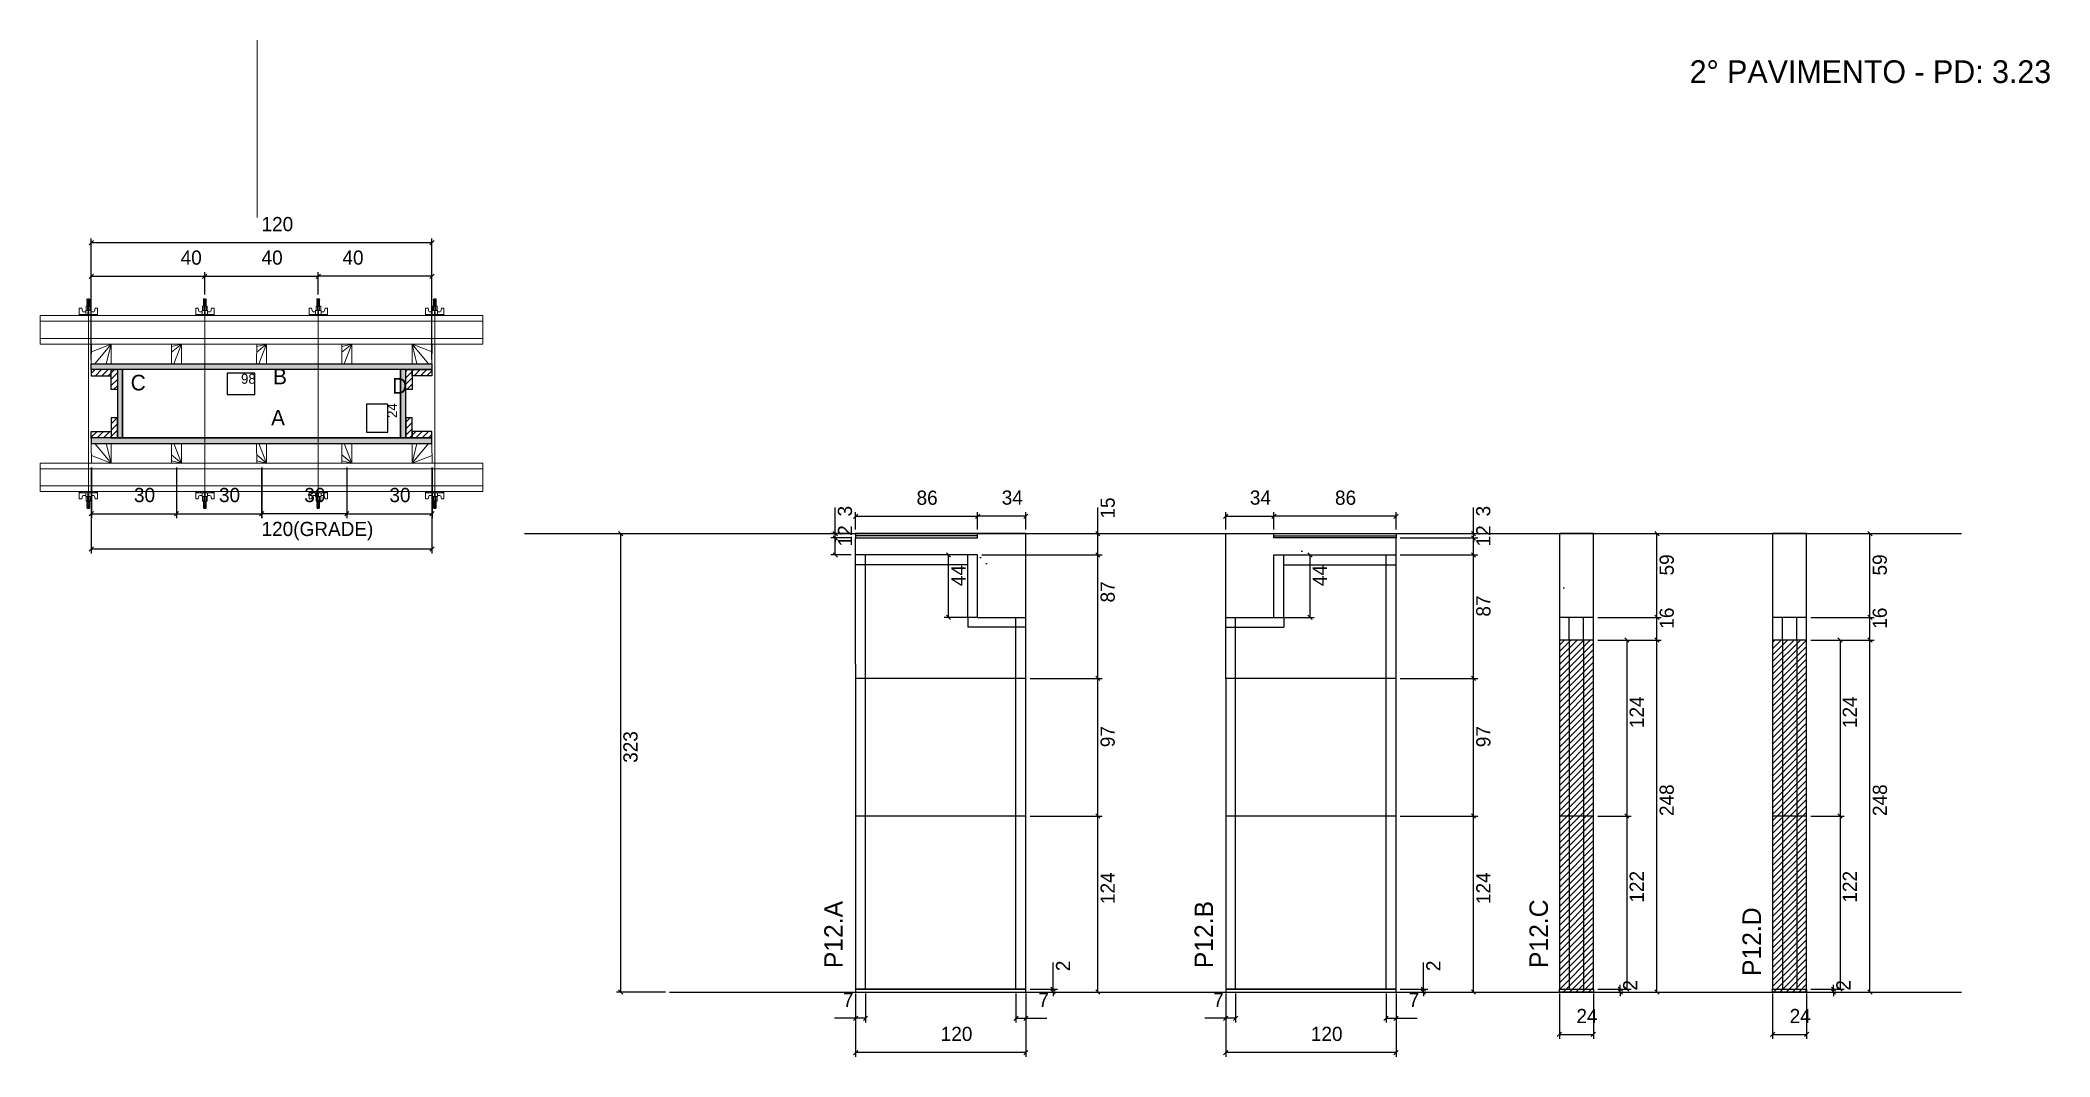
# Model space of a CAD drawing. Header units: metres. Extents: x 1863 to 3279, y 8490 to 9206.
import ezdxf

# ---------------------------------------------------------------- set-up
doc = ezdxf.new("R2010")
doc.units = ezdxf.units.M
for name, color, linetype in [('CHAPA', 7, 'Continuous'), ('COTA', 7, 'Continuous'), ('Hachura', 7, 'Continuous'), ('Madeira', 7, 'Continuous'), ('NIVEL 2° PAV.', 7, 'Continuous'), ('NOMENCLATURA', 7, 'Continuous'), ('Nível', 7, 'Continuous'), ('Painéis', 7, 'Continuous'), ('Perfil Metálico', 7, 'Continuous'), ('SARR_2.2x7', 7, 'Continuous'), ('SARR_EDITAR', 7, 'Continuous'), ('SARRAFO', 7, 'Continuous'), ('Texto Seção', 7, 'Continuous'), ('TEXTO_GERAL', 7, 'Continuous')]:
    doc.layers.add(name, color=color, linetype=linetype)

msp = doc.modelspace()

# ---------------------------------------------------------------- texts
at = {"layer": 'COTA', "color": 241, "lineweight": 25}
for s, p in [('120', (2019, 9071.3)), ('40', (1962, 9047.7)), ('40', (2019, 9047.7)), ('40', (2076, 9047.7)), ('30', (1929.1, 8880.4)), ('30', (1989, 8880.4)), ('30', (2049.1, 8880.4)), ('30', (2109.1, 8880.4)), ('120(GRADE)', (2019, 8856.5))]:
    msp.add_text(s, height=10, dxfattribs=at).set_placement(p)
at = {"layer": 'COTA', "color": 1, "lineweight": 25}
msp.add_text('98', height=7, dxfattribs=at).set_placement((2004.5, 8963.8))
msp.add_text('24', height=7, rotation=90, dxfattribs=at).set_placement((2114.5, 8939.7))
at = {"layer": 'COTA', "color": 240, "lineweight": 25}
for s, p in [('86', (2480.5, 8878.5)), ('34', (2540.5, 8878.6)), ('34', (2715.3, 8878.6)), ('86', (2775.3, 8878.5)), ('7', (2428.6, 8524.7)), ('7', (2566.3, 8524.7)), ('7', (2689.5, 8524.7)), ('7', (2827.2, 8524.7)), ('120', (2497.5, 8500.7)), ('120', (2758.3, 8500.7)), ('24', (2945.4, 8513.3)), ('24', (3095.6, 8513.3))]:
    msp.add_text(s, height=10, dxfattribs=at).set_placement(p)
for s, p in [('15', (2620.1, 8868.8)), ('3', (2435, 8870.3)), ('3', (2884.7, 8870.3)), ('12', (2435.1, 8849.2)), ('12', (2884.8, 8849.2)), ('44', (2515, 8821.2)), ('44', (2769.6, 8821.2)), ('59', (3014, 8828.7)), ('59', (3164.1, 8828.7)), ('87', (2620.1, 8809.7)), ('87', (2884.8, 8799.7)), ('16', (3014, 8791.2)), ('16', (3164.1, 8791.2)), ('124', (2992.9, 8721.2)), ('124', (3143, 8721.2)), ('97', (2620.1, 8707.7)), ('97', (2884.8, 8707.7)), ('248', (3014, 8659.2)), ('248', (3164.2, 8659.2)), ('124', (2620.1, 8597.2)), ('124', (2884.8, 8597.2)), ('122', (2992.9, 8598.2)), ('122', (3143, 8598.2)), ('2', (2588.7, 8549.9)), ('2', (2849.6, 8549.9)), ('2', (2988.3, 8536.2)), ('2', (3138.5, 8536.2))]:
    msp.add_text(s, height=10, rotation=90, dxfattribs=at).set_placement(p)
at = {"layer": 'NIVEL 2° PAV.', "color": 240, "lineweight": 25}
msp.add_text('323', height=10, rotation=90, dxfattribs=at).set_placement((2283.9, 8696.7))
at = {"layer": 'NOMENCLATURA', "color": 2, "lineweight": 25}
msp.add_text('2° PAVIMENTO - PD: 3.23', height=16, dxfattribs=at).set_placement((3025.2, 9175.7))
at = {"layer": 'Texto Seção', "color": 7, "lineweight": 15}
for s, p in [('P12.A', (2428.5, 8552)), ('P12.B', (2689.4, 8552)), ('P12.C', (2925.3, 8552.1)), ('P12.D', (3075.4, 8546.5))]:
    msp.add_text(s, height=13, rotation=90, dxfattribs=at).set_placement(p)
at = {"layer": 'TEXTO_GERAL', "color": 7, "lineweight": 25}
for s, p in [('C', (1926.8, 8959.1)), ('B', (2027.1, 8963.4)), ('D', (2111, 8956.8)), ('A', (2025.7, 8934.4))]:
    msp.add_text(s, height=11, dxfattribs=at).set_placement(p)

# ---------------------------------------------------------------- hatches: boundary and pattern name
at = {"layer": 'COTA'}
h = msp.add_hatch(dxfattribs=at)
h.set_pattern_fill('AR-CONC')
h.paths.add_polyline_path([(2523.5, 8855.2), (2437.5, 8855.2), (2437.5, 8843.2), (2523.5, 8843.2), (2523.5, 8799.2), (2557.5, 8799.2), (2557.5, 8858.2), (2523.5, 8858.2), (2523.5, 8855.2)])
h = msp.add_hatch(dxfattribs=at)
h.set_pattern_fill('AR-CONC')
h.paths.add_polyline_path([(2732.3, 8855.2), (2818.3, 8855.2), (2818.3, 8843.2), (2732.3, 8843.2), (2732.3, 8799.2), (2698.3, 8799.2), (2698.3, 8858.2), (2732.3, 8858.2), (2732.3, 8855.2)])
h = msp.add_hatch(dxfattribs=at)
h.set_pattern_fill('AR-CONC')
h.paths.add_polyline_path([(2957.4, 8858.2), (2933.4, 8858.2), (2933.4, 8799.2), (2957.4, 8799.2), (2957.4, 8858.2)])
h = msp.add_hatch(dxfattribs=at)
h.set_pattern_fill('AR-CONC')
h.paths.add_polyline_path([(3107.6, 8858.2), (3083.6, 8858.2), (3083.6, 8799.2), (3107.6, 8799.2), (3107.6, 8858.2)])
at = {"layer": 'Hachura'}
h = msp.add_hatch(color=7, dxfattribs=at)
h.dxf.hatch_style = 1
h.paths.add_polyline_path([(1899, 8973.8), (1899, 8977.8), (2139, 8977.8), (2139, 8973.8), (1899, 8973.8)])
h = msp.add_hatch(color=7, dxfattribs=at)
h.dxf.hatch_style = 1
h.paths.add_polyline_path([(1899, 8973.8), (1899, 8977.8), (2139, 8977.8), (2139, 8973.8), (1899, 8973.8)])
h = msp.add_hatch(dxfattribs=at)
h.set_pattern_fill('ANSI31')
h.paths.add_polyline_path([(1913, 8973.8), (1913, 8969.4), (1899, 8969.4), (1899, 8973.8), (1913, 8973.8)])
h = msp.add_hatch(dxfattribs=at)
h.set_pattern_fill('ANSI31')
h.paths.add_polyline_path([(1917.4, 8973.8), (1913, 8973.8), (1913, 8959.8), (1917.4, 8959.8), (1917.4, 8973.8)])
h = msp.add_hatch(color=7, dxfattribs=at)
h.dxf.hatch_style = 1
h.paths.add_polyline_path([(1921, 8973.8), (1917.4, 8973.8), (1917.4, 8925.8), (1921, 8925.8), (1921, 8973.8)])
h = msp.add_hatch(color=7, dxfattribs=at)
h.dxf.hatch_style = 1
h.paths.add_polyline_path([(1921, 8973.8), (1917.4, 8973.8), (1917.4, 8925.8), (1921, 8925.8), (1921, 8973.8)])
h = msp.add_hatch(color=7, dxfattribs=at)
h.dxf.hatch_style = 1
h.paths.add_polyline_path([(2120.6, 8973.8), (2117, 8973.8), (2117, 8925.8), (2120.6, 8925.8), (2120.6, 8973.8)])
h = msp.add_hatch(color=7, dxfattribs=at)
h.dxf.hatch_style = 1
h.paths.add_polyline_path([(2120.6, 8973.8), (2117, 8973.8), (2117, 8925.8), (2120.6, 8925.8), (2120.6, 8973.8)])
h = msp.add_hatch(dxfattribs=at)
h.set_pattern_fill('ANSI31')
h.paths.add_polyline_path([(2125, 8973.8), (2120.6, 8973.8), (2120.6, 8959.8), (2125, 8959.8), (2125, 8973.8)])
h = msp.add_hatch(dxfattribs=at)
h.set_pattern_fill('ANSI31')
h.paths.add_polyline_path([(2125, 8973.8), (2125, 8969.4), (2139, 8969.4), (2139, 8973.8), (2125, 8973.8)])
h = msp.add_hatch(dxfattribs=at)
h.set_pattern_fill('ANSI31')
h.paths.add_polyline_path([(1917.4, 8925.8), (1913, 8925.8), (1913, 8939.8), (1917.4, 8939.8), (1917.4, 8925.8)])
h = msp.add_hatch(dxfattribs=at)
h.set_pattern_fill('ANSI31')
h.paths.add_polyline_path([(2125, 8925.8), (2120.6, 8925.8), (2120.6, 8939.8), (2125, 8939.8), (2125, 8925.8)])
h = msp.add_hatch(dxfattribs=at)
h.set_pattern_fill('ANSI31')
h.paths.add_polyline_path([(1913, 8925.8), (1913, 8930.2), (1899, 8930.2), (1899, 8925.8), (1913, 8925.8)])
h = msp.add_hatch(color=7, dxfattribs=at)
h.dxf.hatch_style = 1
h.paths.add_polyline_path([(1899, 8925.8), (1899, 8921.8), (2139, 8921.8), (2139, 8925.8), (1899, 8925.8)])
h = msp.add_hatch(color=7, dxfattribs=at)
h.dxf.hatch_style = 1
h.paths.add_polyline_path([(1899, 8925.8), (1899, 8921.8), (2139, 8921.8), (2139, 8925.8), (1899, 8925.8)])
h = msp.add_hatch(dxfattribs=at)
h.set_pattern_fill('ANSI31')
h.paths.add_polyline_path([(2125, 8925.8), (2125, 8930.2), (2139, 8930.2), (2139, 8925.8), (2125, 8925.8)])
h = msp.add_hatch(dxfattribs=at)
h.set_pattern_fill('ANSI31')
h.paths.add_polyline_path([(2957.4, 8535.2), (2957.4, 8783.2), (2933.4, 8783.2), (2933.4, 8535.2), (2957.4, 8535.2)])
h = msp.add_hatch(dxfattribs=at)
h.set_pattern_fill('ANSI31')
h.paths.add_polyline_path([(3107.6, 8535.2), (3107.6, 8783.2), (3083.6, 8783.2), (3083.6, 8535.2), (3107.6, 8535.2)])

# ---------------------------------------------------------------- linework, layer by layer
at = {"layer": 'CHAPA', "color": 1, "lineweight": 25}
for points in [[(1899, 8973.8), (1899, 8977.8), (2139, 8977.8), (2139, 8973.8)], [(1899, 8973.8), (1899, 8977.8), (2139, 8977.8), (2139, 8973.8)], [(1921, 8973.8), (1917.4, 8973.8), (1917.4, 8925.8), (1921, 8925.8)], [(1921, 8973.8), (1917.4, 8973.8), (1917.4, 8925.8), (1921, 8925.8)], [(2120.6, 8973.8), (2117, 8973.8), (2117, 8925.8), (2120.6, 8925.8)], [(2120.6, 8973.8), (2117, 8973.8), (2117, 8925.8), (2120.6, 8925.8)], [(1899, 8925.8), (1899, 8921.8), (2139, 8921.8), (2139, 8925.8)], [(1899, 8925.8), (1899, 8921.8), (2139, 8921.8), (2139, 8925.8)]]:
    msp.add_lwpolyline(points, close=True, dxfattribs=at)
at = {"layer": 'COTA', "color": 0, "lineweight": 25}
for p, q in [((1900.5, 9064.7), (1897.5, 9061.7)), ((2137.5, 9061.7), (2140.5, 9064.7)), ((1900.5, 9041), (1897.5, 9038)), ((1977.5, 9038), (1980.5, 9041)), ((1980.5, 9041), (1977.5, 9038)), ((2060.5, 9041), (2057.5, 9038)), ((2057.5, 9038), (2060.5, 9041)), ((2137.5, 9038), (2140.5, 9041)), ((1900.6, 8873.7), (1897.6, 8870.7)), ((1957.6, 8870.7), (1960.6, 8873.7)), ((1960.6, 8873.7), (1957.6, 8870.7)), ((2017.5, 8870.7), (2020.5, 8873.7)), ((2020.6, 8873.7), (2017.6, 8870.7)), ((2080.6, 8873.7), (2077.6, 8870.7)), ((2077.6, 8870.7), (2080.6, 8873.7)), ((2137.6, 8870.7), (2140.6, 8873.7)), ((2439, 8871.9), (2436, 8868.9)), ((2525, 8871.9), (2522, 8868.9)), ((2522, 8868.9), (2525, 8871.9)), ((2556, 8868.9), (2559, 8871.9)), ((2699.8, 8871.9), (2696.8, 8868.9)), ((2730.8, 8868.9), (2733.8, 8871.9)), ((2733.8, 8871.9), (2730.8, 8868.9)), ((2816.8, 8868.9), (2819.8, 8871.9)), ((2421.7, 8859.7), (2424.7, 8856.7)), ((2424.7, 8853.7), (2421.7, 8856.7)), ((2424.7, 8853.7), (2421.7, 8856.7)), ((2609.7, 8856.7), (2606.7, 8859.7)), ((2871.4, 8859.7), (2874.4, 8856.7)), ((2874.4, 8853.7), (2871.4, 8856.7)), ((2874.4, 8853.7), (2871.4, 8856.7)), ((3003.6, 8856.7), (3000.6, 8859.7)), ((3153.7, 8856.7), (3150.7, 8859.7)), ((1900.5, 8848.8), (1897.5, 8845.8)), ((2137.5, 8845.8), (2140.5, 8848.8)), ((2421.7, 8844.7), (2424.7, 8841.7)), ((2504.5, 8841.7), (2501.5, 8844.7)), ((2609.7, 8841.7), (2606.7, 8844.7)), ((2606.7, 8844.7), (2609.7, 8841.7)), ((2759.2, 8841.7), (2756.2, 8844.7)), ((2871.4, 8844.7), (2874.4, 8841.7)), ((2874.4, 8841.7), (2871.4, 8844.7)), ((2501.5, 8800.7), (2504.5, 8797.7)), ((2756.2, 8800.7), (2759.2, 8797.7)), ((3000.6, 8800.7), (3003.6, 8797.7)), ((3003.6, 8797.7), (3000.6, 8800.7)), ((3150.7, 8800.7), (3153.7, 8797.7)), ((3153.7, 8797.7), (3150.7, 8800.7)), ((2982.4, 8781.7), (2979.4, 8784.7)), ((3003.6, 8781.7), (3000.6, 8784.7)), ((3000.6, 8784.7), (3003.6, 8781.7)), ((3132.6, 8781.7), (3129.6, 8784.7)), ((3153.7, 8781.7), (3150.7, 8784.7)), ((3150.7, 8784.7), (3153.7, 8781.7)), ((2609.7, 8754.7), (2606.7, 8757.7)), ((2606.7, 8757.7), (2609.7, 8754.7)), ((2874.4, 8754.7), (2871.4, 8757.7)), ((2871.4, 8757.7), (2874.4, 8754.7)), ((2609.7, 8657.7), (2606.7, 8660.7)), ((2606.7, 8660.7), (2609.7, 8657.7)), ((2874.4, 8657.7), (2871.4, 8660.7)), ((2871.4, 8660.7), (2874.4, 8657.7)), ((2979.4, 8660.7), (2982.4, 8657.7)), ((2982.4, 8657.7), (2979.4, 8660.7)), ((3129.6, 8660.7), (3132.6, 8657.7)), ((3132.6, 8657.7), (3129.6, 8660.7)), ((2575.2, 8538.7), (2578.2, 8535.7)), ((2836.1, 8538.7), (2839.1, 8535.7)), ((2974.8, 8538.7), (2977.8, 8535.7)), ((2979.4, 8538.7), (2982.4, 8535.7)), ((3125, 8538.7), (3128, 8535.7)), ((3129.6, 8538.7), (3132.6, 8535.7)), ((2578.2, 8533.7), (2575.2, 8536.7)), ((2606.7, 8536.7), (2609.7, 8533.7)), ((2839.1, 8533.7), (2836.1, 8536.7)), ((2871.4, 8536.7), (2874.4, 8533.7)), ((2977.8, 8533.7), (2974.8, 8536.7)), ((3000.6, 8536.7), (3003.6, 8533.7)), ((3128, 8533.7), (3125, 8536.7)), ((3150.7, 8536.7), (3153.7, 8533.7)), ((2439, 8518.2), (2436, 8515.2)), ((2443, 8515.2), (2446, 8518.2)), ((2552, 8518.2), (2549, 8515.2)), ((2556, 8515.2), (2559, 8518.2)), ((2699.8, 8518.2), (2696.8, 8515.2)), ((2703.8, 8515.2), (2706.8, 8518.2)), ((2812.8, 8518.2), (2809.8, 8515.2)), ((2816.8, 8515.2), (2819.8, 8518.2)), ((2934.9, 8506.8), (2931.9, 8503.8)), ((2955.9, 8503.8), (2958.9, 8506.8)), ((3085.1, 8506.8), (3082.1, 8503.8)), ((3106.1, 8503.8), (3109.1, 8506.8)), ((2439, 8494), (2436, 8491)), ((2556, 8491), (2559, 8494)), ((2699.8, 8494), (2696.8, 8491)), ((2816.8, 8491), (2819.8, 8494))]:
    msp.add_line(p, q, dxfattribs=at)
at = {"layer": 'COTA', "color": 241, "lineweight": 25}
for p, q in [((1899, 8980.8), (1899, 9066.2)), ((2139, 9063.2), (1899, 9063.2)), ((2139, 8980.8), (2139, 9066.2)), ((1899, 9014.8), (1899, 9042.5)), ((1899, 9039.5), (1979, 9039.5)), ((1979, 9026.6), (1979, 9042.5)), ((1979, 9026.6), (1979, 9042.5)), ((1979, 9039.5), (2059, 9039.5)), ((2059, 9026.6), (2059, 9042.5)), ((2059, 9026.6), (2059, 9042.5)), ((2139, 9039.5), (2059, 9039.5)), ((2139, 9014.8), (2139, 9042.5)), ((1899, 8904.8), (1899, 8844.3)), ((1899.1, 8904.8), (1899.1, 8869.2)), ((1959.1, 8904.8), (1959.1, 8869.2)), ((1959.1, 8904.8), (1959.1, 8869.2)), ((2019, 8904.8), (2019, 8869.2)), ((2019.1, 8904.8), (2019.1, 8869.2)), ((2079.1, 8904.8), (2079.1, 8869.2)), ((2079.1, 8904.8), (2079.1, 8869.2)), ((2139, 8904.8), (2139, 8844.3)), ((2139.1, 8904.8), (2139.1, 8869.2)), ((1899.1, 8872.2), (1959.1, 8872.2)), ((1959.1, 8872.2), (2019, 8872.2)), ((2079.1, 8872.2), (2019.1, 8872.2)), ((2079.1, 8872.2), (2139.1, 8872.2)), ((2437.5, 8843.2), (2437.5, 8855.2)), ((2557.5, 8858.2), (2523.5, 8858.2)), ((2557.5, 8799.2), (2557.5, 8858.2)), ((2698.3, 8799.2), (2698.3, 8858.2)), ((2698.3, 8858.2), (2732.3, 8858.2)), ((2818.3, 8843.2), (2818.3, 8855.2)), ((2139, 8847.3), (1899, 8847.3))]:
    msp.add_line(p, q, dxfattribs=at)
at = {"layer": 'COTA', "color": 180, "lineweight": 25}
for p, q in [((2014.2, 8971.3), (1994.8, 8971.3)), ((1994.8, 8971.3), (1994.8, 8956.3)), ((2014.2, 8956.3), (2014.2, 8971.3)), ((1994.8, 8956.3), (2014.2, 8956.3)), ((2108, 8949.5), (2093, 8949.5)), ((2093, 8949.5), (2093, 8929.8)), ((2108, 8929.8), (2108, 8949.5)), ((2093, 8929.8), (2108, 8929.8))]:
    msp.add_line(p, q, dxfattribs=at)
at = {"layer": 'COTA', "color": 4, "lineweight": 25}
for p, q in [((2423.2, 8858.2), (2423.2, 8876.5)), ((2437.5, 8861.2), (2437.5, 8873.4)), ((2437.5, 8870.4), (2523.5, 8870.4)), ((2523.5, 8861.2), (2523.5, 8873.4)), ((2523.5, 8861.2), (2523.5, 8873.4)), ((2557.5, 8870.4), (2523.5, 8870.4)), ((2557.5, 8861.2), (2557.5, 8873.4)), ((2608.2, 8858.2), (2608.2, 8876.5)), ((2698.3, 8861.2), (2698.3, 8873.4)), ((2698.3, 8870.4), (2732.3, 8870.4)), ((2732.3, 8861.2), (2732.3, 8873.4)), ((2732.3, 8861.2), (2732.3, 8873.4)), ((2818.3, 8870.4), (2732.3, 8870.4)), ((2818.3, 8861.2), (2818.3, 8873.4)), ((2872.9, 8858.2), (2872.9, 8876.5)), ((2434.5, 8858.2), (2420.2, 8858.2)), ((2434.5, 8855.2), (2420.2, 8855.2)), ((2434.5, 8855.2), (2420.2, 8855.2)), ((2423.2, 8855.2), (2423.2, 8858.2)), ((2423.2, 8843.2), (2423.2, 8855.2)), ((2423.2, 8855.2), (2423.2, 8852.2)), ((2560.5, 8858.2), (2611.2, 8858.2)), ((2608.2, 8843.2), (2608.2, 8858.2)), ((2821.3, 8858.2), (2875.9, 8858.2)), ((2821.3, 8855.2), (2875.9, 8855.2)), ((2821.3, 8855.2), (2875.9, 8855.2)), ((2872.9, 8855.2), (2872.9, 8858.2)), ((2872.9, 8843.2), (2872.9, 8855.2)), ((2872.9, 8855.2), (2872.9, 8852.2)), ((2960.4, 8858.2), (3005.1, 8858.2)), ((3002.1, 8799.2), (3002.1, 8858.2)), ((3110.6, 8858.2), (3155.2, 8858.2)), ((3152.2, 8799.2), (3152.2, 8858.2)), ((2434.5, 8843.2), (2420.2, 8843.2)), ((2520.5, 8843.2), (2500, 8843.2)), ((2503, 8799.2), (2503, 8843.2)), ((2526.5, 8843.2), (2611.2, 8843.2)), ((2526.5, 8843.2), (2611.2, 8843.2)), ((2608.2, 8756.2), (2608.2, 8843.2)), ((2735.3, 8843.2), (2760.7, 8843.2)), ((2757.7, 8799.2), (2757.7, 8843.2)), ((2821.3, 8843.2), (2875.9, 8843.2)), ((2821.3, 8843.2), (2875.9, 8843.2)), ((2872.9, 8756.2), (2872.9, 8843.2)), ((2520.5, 8799.2), (2500, 8799.2)), ((2735.3, 8799.2), (2760.7, 8799.2)), ((2960.4, 8799.2), (3005.1, 8799.2)), ((2960.4, 8799.2), (3005.1, 8799.2)), ((3002.1, 8783.2), (3002.1, 8799.2)), ((3110.6, 8799.2), (3155.2, 8799.2)), ((3110.6, 8799.2), (3155.2, 8799.2)), ((3152.2, 8783.2), (3152.2, 8799.2)), ((2960.4, 8783.2), (3005.1, 8783.2)), ((2960.4, 8783.2), (2983.9, 8783.2)), ((2960.4, 8783.2), (3005.1, 8783.2)), ((2980.9, 8783.2), (2980.9, 8659.2)), ((3002.1, 8535.2), (3002.1, 8783.2)), ((3110.6, 8783.2), (3155.2, 8783.2)), ((3110.6, 8783.2), (3134.1, 8783.2)), ((3110.6, 8783.2), (3155.2, 8783.2)), ((3131.1, 8783.2), (3131.1, 8659.2)), ((3152.2, 8535.2), (3152.2, 8783.2)), ((2560.5, 8756.2), (2611.2, 8756.2)), ((2560.5, 8756.2), (2611.2, 8756.2)), ((2608.2, 8659.2), (2608.2, 8756.2)), ((2821.3, 8756.2), (2875.9, 8756.2)), ((2821.3, 8756.2), (2875.9, 8756.2)), ((2872.9, 8659.2), (2872.9, 8756.2)), ((2560.5, 8659.2), (2611.2, 8659.2)), ((2560.5, 8659.2), (2611.2, 8659.2)), ((2608.2, 8535.2), (2608.2, 8659.2)), ((2821.3, 8659.2), (2875.9, 8659.2)), ((2821.3, 8659.2), (2875.9, 8659.2)), ((2872.9, 8535.2), (2872.9, 8659.2)), ((2960.4, 8659.2), (2983.9, 8659.2)), ((2960.4, 8659.2), (2983.9, 8659.2)), ((2980.9, 8659.2), (2980.9, 8537.2)), ((3110.6, 8659.2), (3134.1, 8659.2)), ((3110.6, 8659.2), (3134.1, 8659.2)), ((3131.1, 8659.2), (3131.1, 8537.2)), ((2576.7, 8537.2), (2576.7, 8556)), ((2837.6, 8537.2), (2837.6, 8556)), ((2976.3, 8537.2), (2976.3, 8540.2)), ((3126.5, 8537.2), (3126.5, 8540.2)), ((2437.5, 8534.2), (2437.5, 8489.5)), ((2437.5, 8532.2), (2437.5, 8513.7)), ((2444.5, 8534.2), (2444.5, 8513.7)), ((2550.5, 8534.2), (2550.5, 8513.7)), ((2557.5, 8534.2), (2557.5, 8489.5)), ((2557.5, 8532.2), (2557.5, 8513.7)), ((2560.5, 8537.2), (2579.7, 8537.2)), ((2560.5, 8535.2), (2579.7, 8535.2)), ((2560.5, 8535.2), (2611.2, 8535.2)), ((2576.7, 8535.2), (2576.7, 8537.2)), ((2576.7, 8535.2), (2576.7, 8532.2)), ((2698.3, 8534.2), (2698.3, 8489.5)), ((2698.3, 8532.2), (2698.3, 8513.7)), ((2705.3, 8534.2), (2705.3, 8513.7)), ((2811.3, 8534.2), (2811.3, 8513.7)), ((2818.3, 8534.2), (2818.3, 8489.5)), ((2818.3, 8532.2), (2818.3, 8513.7)), ((2821.3, 8537.2), (2840.6, 8537.2)), ((2821.3, 8535.2), (2840.6, 8535.2)), ((2821.3, 8535.2), (2875.9, 8535.2)), ((2837.6, 8535.2), (2837.6, 8537.2)), ((2837.6, 8535.2), (2837.6, 8532.2)), ((2933.4, 8534.2), (2933.4, 8502.3)), ((2957.4, 8534.2), (2957.4, 8502.3)), ((2960.4, 8537.2), (2979.3, 8537.2)), ((2960.4, 8537.2), (2983.9, 8537.2)), ((2960.4, 8535.2), (2979.3, 8535.2)), ((2960.4, 8535.2), (3005.1, 8535.2)), ((2976.3, 8535.2), (2976.3, 8537.2)), ((2976.3, 8535.2), (2976.3, 8532.2)), ((3083.6, 8534.2), (3083.6, 8502.3)), ((3107.6, 8534.2), (3107.6, 8502.3)), ((3110.6, 8537.2), (3129.5, 8537.2)), ((3110.6, 8537.2), (3134.1, 8537.2)), ((3110.6, 8535.2), (3129.5, 8535.2)), ((3110.6, 8535.2), (3155.2, 8535.2)), ((3126.5, 8535.2), (3126.5, 8537.2)), ((3126.5, 8535.2), (3126.5, 8532.2)), ((2437.5, 8516.7), (2422.7, 8516.7)), ((2444.5, 8516.7), (2437.5, 8516.7)), ((2550.5, 8516.7), (2557.5, 8516.7)), ((2557.5, 8516.7), (2572.2, 8516.7)), ((2698.3, 8516.7), (2683.6, 8516.7)), ((2705.3, 8516.7), (2698.3, 8516.7)), ((2811.3, 8516.7), (2818.3, 8516.7)), ((2818.3, 8516.7), (2833.1, 8516.7)), ((2933.4, 8505.3), (2957.4, 8505.3)), ((3083.6, 8505.3), (3107.6, 8505.3)), ((2557.5, 8492.5), (2437.5, 8492.5)), ((2818.3, 8492.5), (2698.3, 8492.5))]:
    msp.add_line(p, q, dxfattribs=at)
at = {"layer": 'COTA', "color": 241, "lineweight": 25}
for points in [[(2957.4, 8799.2), (2957.4, 8858.2), (2933.4, 8858.2), (2933.4, 8799.2)], [(3107.6, 8799.2), (3107.6, 8858.2), (3083.6, 8858.2), (3083.6, 8799.2)]]:
    msp.add_lwpolyline(points, dxfattribs=at)
at = {"layer": 'Hachura', "color": 0, "lineweight": 9}
for p, q in [((1895.9, 9022.9), (1898.1, 9021.8)), ((1898, 9021.6), (1895.9, 9022.6)), ((1895.9, 9021.7), (1898.1, 9020.6)), ((1898, 9020.4), (1895.9, 9021.5)), ((1895.9, 9020.6), (1898.1, 9019.5)), ((1898, 9019.3), (1895.9, 9020.3)), ((1897.2, 9018.5), (1895.9, 9019.2)), ((1896, 9023.3), (1896.3, 9023.6)), ((1896, 9023), (1896, 9023.3)), ((1897.9, 9023.3), (1896, 9023.3)), ((1896, 9023), (1897.9, 9022)), ((1896, 9023), (1897.9, 9022)), ((1896, 9021.8), (1896, 9022.5)), ((1897.9, 9021.5), (1896, 9022.5)), ((1896, 9021.8), (1897.9, 9020.9)), ((1896, 9020.7), (1896, 9021.3)), ((1897.9, 9020.3), (1896, 9021.3)), ((1896, 9021.1), (1896, 9021.3)), ((1896, 9020.7), (1897.9, 9019.7)), ((1896, 9019.5), (1896, 9020.1)), ((1897.9, 9019.2), (1896, 9020.1)), ((1896, 9019.5), (1897.9, 9018.5)), ((1896.3, 9023.6), (1897.6, 9023.6)), ((1897.9, 9022.7), (1896.7, 9023.3)), ((1898, 9022.7), (1896.9, 9023.3)), ((1897.4, 9023.3), (1898.1, 9023)), ((1897.9, 9023.3), (1897.6, 9023.6)), ((1897.7, 9023.3), (1897.9, 9023.2)), ((1897.9, 9022.7), (1897.9, 9022)), ((1897.9, 9020.9), (1897.9, 9021.5)), ((1897.9, 9020.1), (1897.9, 9020.3)), ((1897.9, 9020.1), (1897.9, 9019.7)), ((1897.9, 9019.2), (1897.9, 9018.5)), ((1977.9, 9022.9), (1980.1, 9021.8)), ((1980, 9021.6), (1977.9, 9022.6)), ((1977.9, 9021.7), (1980.1, 9020.6)), ((1980, 9020.4), (1977.9, 9021.5)), ((1977.9, 9020.6), (1980.1, 9019.5)), ((1980, 9019.3), (1977.9, 9020.3)), ((1979.2, 9018.5), (1977.9, 9019.2)), ((1978, 9023.3), (1978.3, 9023.6)), ((1978, 9023), (1978, 9023.3)), ((1979.9, 9023.3), (1978, 9023.3)), ((1978, 9023), (1979.9, 9022)), ((1978, 9023), (1979.9, 9022)), ((1978, 9021.8), (1978, 9022.5)), ((1979.9, 9021.5), (1978, 9022.5)), ((1978, 9021.8), (1979.9, 9020.9)), ((1978, 9020.7), (1978, 9021.3)), ((1979.9, 9020.3), (1978, 9021.3)), ((1978, 9021.1), (1978, 9021.3)), ((1978, 9020.7), (1979.9, 9019.7)), ((1978, 9019.5), (1978, 9020.1)), ((1979.9, 9019.2), (1978, 9020.1)), ((1978, 9019.5), (1979.9, 9018.5)), ((1978.3, 9023.6), (1979.6, 9023.6)), ((1979.9, 9022.7), (1978.7, 9023.3)), ((1980, 9022.7), (1978.9, 9023.3)), ((1979.4, 9023.3), (1980.1, 9023)), ((1979.9, 9023.3), (1979.6, 9023.6)), ((1979.7, 9023.3), (1979.9, 9023.2)), ((1979.9, 9022.7), (1979.9, 9022)), ((1979.9, 9020.9), (1979.9, 9021.5)), ((1979.9, 9020.1), (1979.9, 9020.3)), ((1979.9, 9020.1), (1979.9, 9019.7)), ((1979.9, 9019.2), (1979.9, 9018.5)), ((2057.9, 9022.9), (2060.1, 9021.8)), ((2060, 9021.6), (2057.9, 9022.6)), ((2057.9, 9021.7), (2060.1, 9020.6)), ((2060, 9020.4), (2057.9, 9021.5)), ((2057.9, 9020.6), (2060.1, 9019.5)), ((2060, 9019.3), (2057.9, 9020.3)), ((2059.2, 9018.5), (2057.9, 9019.2)), ((2058, 9023.3), (2058.3, 9023.6)), ((2058, 9023), (2058, 9023.3)), ((2059.9, 9023.3), (2058, 9023.3)), ((2058, 9023), (2059.9, 9022)), ((2058, 9023), (2059.9, 9022)), ((2058, 9021.8), (2058, 9022.5)), ((2059.9, 9021.5), (2058, 9022.5)), ((2058, 9021.8), (2059.9, 9020.9)), ((2058, 9020.7), (2058, 9021.3)), ((2059.9, 9020.3), (2058, 9021.3)), ((2058, 9021.1), (2058, 9021.3)), ((2058, 9020.7), (2059.9, 9019.7)), ((2058, 9019.5), (2058, 9020.1)), ((2059.9, 9019.2), (2058, 9020.1)), ((2058, 9019.5), (2059.9, 9018.5)), ((2058.3, 9023.6), (2059.6, 9023.6)), ((2059.9, 9022.7), (2058.7, 9023.3)), ((2060, 9022.7), (2058.9, 9023.3)), ((2059.4, 9023.3), (2060.1, 9023)), ((2059.9, 9023.3), (2059.6, 9023.6)), ((2059.7, 9023.3), (2059.9, 9023.2)), ((2059.9, 9022.7), (2059.9, 9022)), ((2059.9, 9020.9), (2059.9, 9021.5)), ((2059.9, 9020.1), (2059.9, 9020.3)), ((2059.9, 9020.1), (2059.9, 9019.7)), ((2059.9, 9019.2), (2059.9, 9018.5)), ((2140.7, 9023.3), (2140, 9023)), ((2140, 9022.7), (2141.2, 9023.3)), ((2142.1, 9022.9), (2140, 9021.8)), ((2140, 9021.6), (2142.2, 9022.6)), ((2142.1, 9021.7), (2140, 9020.6)), ((2140, 9020.4), (2142.2, 9021.5)), ((2142.1, 9020.6), (2140, 9019.5)), ((2140, 9019.3), (2142.2, 9020.3)), ((2140.1, 9023.3), (2140.5, 9023.6)), ((2140.4, 9023.3), (2140.1, 9023.2)), ((2140.1, 9022.7), (2141.4, 9023.3)), ((2140.1, 9023.3), (2142.1, 9023.3)), ((2142.1, 9023), (2140.1, 9022)), ((2142.1, 9023), (2140.1, 9022)), ((2140.1, 9022.7), (2140.1, 9022)), ((2140.1, 9021.5), (2142.1, 9022.5)), ((2142.1, 9021.8), (2140.1, 9020.9)), ((2140.1, 9020.9), (2140.1, 9021.5)), ((2140.1, 9020.3), (2142.1, 9021.3)), ((2142.1, 9020.7), (2140.1, 9019.7)), ((2140.1, 9020.1), (2140.1, 9020.3)), ((2140.1, 9020.1), (2140.1, 9019.7)), ((2140.1, 9019.2), (2142.1, 9020.1)), ((2142.1, 9019.5), (2140.1, 9018.5)), ((2140.1, 9019.2), (2140.1, 9018.5)), ((2141.8, 9023.6), (2140.5, 9023.6)), ((2140.9, 9018.5), (2142.2, 9019.2)), ((2142.1, 9023.3), (2141.8, 9023.6)), ((2142.1, 9023), (2142.1, 9023.3)), ((2142.1, 9021.8), (2142.1, 9022.5)), ((2142.1, 9020.7), (2142.1, 9021.3)), ((2142.1, 9021.1), (2142.1, 9021.3)), ((2142.1, 9019.5), (2142.1, 9020.1)), ((1890.6, 9011.8), (1890.6, 9017)), ((1890.6, 9017), (1892.3, 9017)), ((1890.6, 9012.7), (1903.5, 9012.7)), ((1890.6, 9012.7), (1895.8, 9012.7)), ((1903.5, 9011.8), (1890.6, 9011.8)), ((1890.7, 9012.7), (1890.7, 9011.8)), ((1890.9, 9012.7), (1890.9, 9011.8)), ((1891.3, 9012.7), (1891.3, 9011.8)), ((1891.7, 9012.7), (1891.7, 9011.8)), ((1892.3, 9017), (1892.8, 9014.8)), ((1892.6, 9012.7), (1892.6, 9011.8)), ((1893.2, 9014.5), (1895.1, 9014.5)), ((1894, 9012.7), (1894, 9011.8)), ((1902.5, 9011.8), (1894.7, 9011.8)), ((1895.1, 9015.3), (1899, 9015.3)), ((1895.1, 9012.7), (1895.1, 9015.3)), ((1897, 9012.7), (1895.1, 9012.7)), ((1898.7, 9018.5), (1895.4, 9018.5)), ((1898.7, 9018.5), (1895.4, 9018.5)), ((1895.4, 9018.5), (1895.4, 9015.3)), ((1895.8, 9012.7), (1896.4, 9012.7)), ((1896.9, 9018.5), (1896, 9019)), ((1896, 9018.5), (1896, 9019)), ((1896.1, 9012.4), (1896.1, 9012.6)), ((1896.1, 9012), (1896.1, 9012.4)), ((1896.4, 9018.5), (1896.4, 9015.3)), ((1896.7, 9012.7), (1896.7, 9014.7)), ((1897, 9012.7), (1897, 9011.8)), ((1897.2, 9014.7), (1897.2, 9012.7)), ((1897.9, 9018.5), (1897.9, 9015.3)), ((1898, 9012.6), (1898, 9012.2)), ((1898.7, 9015.3), (1898.7, 9018.5)), ((1899, 9015.3), (1898.7, 9015.3)), ((1899, 9015.3), (1898.7, 9015.3)), ((1899, 9015.3), (1899, 9012.7)), ((1900.9, 9014.5), (1899, 9014.5)), ((1900.1, 9012.7), (1900.1, 9011.8)), ((1901.8, 9017), (1901.2, 9014.8)), ((1901.5, 9012.7), (1901.5, 9011.8)), ((1903.5, 9017), (1901.8, 9017)), ((1902.3, 9012.7), (1902.3, 9011.8)), ((1902.8, 9012.7), (1902.8, 9011.8)), ((1903.1, 9012.7), (1903.1, 9011.8)), ((1903.4, 9012.7), (1903.4, 9011.8)), ((1903.5, 9012.7), (1903.5, 9017)), ((1903.5, 9012.7), (1903.5, 9011.8)), ((1972.6, 9011.8), (1972.6, 9017)), ((1972.6, 9017), (1974.3, 9017)), ((1972.6, 9012.7), (1985.5, 9012.7)), ((1972.6, 9012.7), (1977.8, 9012.7)), ((1985.5, 9011.8), (1972.6, 9011.8)), ((1972.7, 9012.7), (1972.7, 9011.8)), ((1972.9, 9012.7), (1972.9, 9011.8)), ((1973.3, 9012.7), (1973.3, 9011.8)), ((1973.7, 9012.7), (1973.7, 9011.8)), ((1974.3, 9017), (1974.8, 9014.8)), ((1974.6, 9012.7), (1974.6, 9011.8)), ((1975.2, 9014.5), (1977.1, 9014.5)), ((1976, 9012.7), (1976, 9011.8)), ((1984.5, 9011.8), (1976.7, 9011.8)), ((1977.1, 9015.3), (1981, 9015.3)), ((1977.1, 9012.7), (1977.1, 9015.3)), ((1979, 9012.7), (1977.1, 9012.7)), ((1980.7, 9018.5), (1977.4, 9018.5)), ((1980.7, 9018.5), (1977.4, 9018.5)), ((1977.4, 9018.5), (1977.4, 9015.3)), ((1977.8, 9012.7), (1978.4, 9012.7)), ((1978.9, 9018.5), (1978, 9019)), ((1978, 9018.5), (1978, 9019)), ((1978.1, 9012.4), (1978.1, 9012.6)), ((1978.1, 9012), (1978.1, 9012.4)), ((1978.4, 9018.5), (1978.4, 9015.3)), ((1978.7, 9012.7), (1978.7, 9014.7)), ((1979, 9012.7), (1979, 9011.8)), ((1979.2, 9014.7), (1979.2, 9012.7)), ((1979.9, 9018.5), (1979.9, 9015.3)), ((1980, 9012.6), (1980, 9012.2)), ((1980.7, 9015.3), (1980.7, 9018.5)), ((1981, 9015.3), (1980.7, 9015.3)), ((1981, 9015.3), (1980.7, 9015.3)), ((1981, 9015.3), (1981, 9012.7)), ((1982.9, 9014.5), (1981, 9014.5)), ((1982.1, 9012.7), (1982.1, 9011.8)), ((1983.8, 9017), (1983.2, 9014.8)), ((1983.5, 9012.7), (1983.5, 9011.8)), ((1985.5, 9017), (1983.8, 9017)), ((1984.3, 9012.7), (1984.3, 9011.8)), ((1984.8, 9012.7), (1984.8, 9011.8)), ((1985.1, 9012.7), (1985.1, 9011.8)), ((1985.4, 9012.7), (1985.4, 9011.8)), ((1985.5, 9012.7), (1985.5, 9017)), ((1985.5, 9012.7), (1985.5, 9011.8)), ((2052.6, 9011.8), (2052.6, 9017)), ((2052.6, 9017), (2054.3, 9017)), ((2052.6, 9012.7), (2065.5, 9012.7)), ((2052.6, 9012.7), (2057.8, 9012.7)), ((2065.5, 9011.8), (2052.6, 9011.8)), ((2052.7, 9012.7), (2052.7, 9011.8)), ((2052.9, 9012.7), (2052.9, 9011.8)), ((2053.3, 9012.7), (2053.3, 9011.8)), ((2053.7, 9012.7), (2053.7, 9011.8)), ((2054.3, 9017), (2054.8, 9014.8)), ((2054.6, 9012.7), (2054.6, 9011.8)), ((2055.2, 9014.5), (2057.1, 9014.5)), ((2056, 9012.7), (2056, 9011.8)), ((2064.5, 9011.8), (2056.7, 9011.8)), ((2057.1, 9015.3), (2061, 9015.3)), ((2057.1, 9012.7), (2057.1, 9015.3)), ((2059, 9012.7), (2057.1, 9012.7)), ((2060.7, 9018.5), (2057.4, 9018.5)), ((2060.7, 9018.5), (2057.4, 9018.5)), ((2057.4, 9018.5), (2057.4, 9015.3)), ((2057.8, 9012.7), (2058.4, 9012.7)), ((2058.9, 9018.5), (2058, 9019)), ((2058, 9018.5), (2058, 9019)), ((2058.1, 9012.4), (2058.1, 9012.6)), ((2058.1, 9012), (2058.1, 9012.4)), ((2058.4, 9018.5), (2058.4, 9015.3)), ((2058.7, 9012.7), (2058.7, 9014.7)), ((2059, 9012.7), (2059, 9011.8)), ((2059.2, 9014.7), (2059.2, 9012.7)), ((2059.9, 9018.5), (2059.9, 9015.3)), ((2060, 9012.6), (2060, 9012.2)), ((2060.7, 9015.3), (2060.7, 9018.5)), ((2061, 9015.3), (2060.7, 9015.3)), ((2061, 9015.3), (2060.7, 9015.3)), ((2061, 9015.3), (2061, 9012.7)), ((2062.9, 9014.5), (2061, 9014.5)), ((2062.1, 9012.7), (2062.1, 9011.8)), ((2063.8, 9017), (2063.2, 9014.8)), ((2063.5, 9012.7), (2063.5, 9011.8)), ((2065.5, 9017), (2063.8, 9017)), ((2064.3, 9012.7), (2064.3, 9011.8)), ((2064.8, 9012.7), (2064.8, 9011.8)), ((2065.1, 9012.7), (2065.1, 9011.8)), ((2065.4, 9012.7), (2065.4, 9011.8)), ((2065.5, 9012.7), (2065.5, 9017)), ((2065.5, 9012.7), (2065.5, 9011.8)), ((2134.6, 9012.7), (2134.6, 9017)), ((2134.6, 9017), (2136.3, 9017)), ((2147.5, 9012.7), (2134.6, 9012.7)), ((2134.6, 9012.7), (2134.6, 9011.8)), ((2134.6, 9011.8), (2147.5, 9011.8)), ((2134.7, 9012.7), (2134.7, 9011.8)), ((2134.9, 9012.7), (2134.9, 9011.8)), ((2135.3, 9012.7), (2135.3, 9011.8)), ((2135.5, 9011.8), (2143.4, 9011.8)), ((2135.7, 9012.7), (2135.7, 9011.8)), ((2136.3, 9017), (2136.9, 9014.8)), ((2136.6, 9012.7), (2136.6, 9011.8)), ((2137.2, 9014.5), (2139.1, 9014.5)), ((2138, 9012.7), (2138, 9011.8)), ((2143, 9015.3), (2139.1, 9015.3)), ((2139.1, 9015.3), (2139.1, 9012.7)), ((2139.1, 9015.3), (2139.4, 9015.3)), ((2139.1, 9015.3), (2139.4, 9015.3)), ((2139.4, 9018.5), (2142.7, 9018.5)), ((2139.4, 9018.5), (2142.7, 9018.5)), ((2139.4, 9015.3), (2139.4, 9018.5)), ((2140.1, 9018.5), (2140.1, 9015.3)), ((2140.1, 9012.6), (2140.1, 9012.2)), ((2140.8, 9014.7), (2140.8, 9012.7)), ((2141, 9012.7), (2143, 9012.7)), ((2141, 9012.7), (2141, 9011.8)), ((2141.2, 9018.5), (2142.1, 9019)), ((2141.4, 9012.7), (2141.4, 9014.7)), ((2141.7, 9018.5), (2141.7, 9015.3)), ((2142.3, 9012.7), (2141.7, 9012.7)), ((2142, 9012.4), (2142, 9012.6)), ((2142, 9012), (2142, 9012.4)), ((2142.1, 9018.5), (2142.1, 9019)), ((2147.5, 9012.7), (2142.3, 9012.7)), ((2142.7, 9018.5), (2142.7, 9015.3)), ((2143, 9012.7), (2143, 9015.3)), ((2144.9, 9014.5), (2143, 9014.5)), ((2144.1, 9012.7), (2144.1, 9011.8)), ((2145.8, 9017), (2145.2, 9014.8)), ((2145.5, 9012.7), (2145.5, 9011.8)), ((2147.5, 9017), (2145.8, 9017)), ((2146.3, 9012.7), (2146.3, 9011.8)), ((2146.8, 9012.7), (2146.8, 9011.8)), ((2147.1, 9012.7), (2147.1, 9011.8)), ((2147.4, 9012.7), (2147.4, 9011.8)), ((2147.5, 9011.8), (2147.5, 9017)), ((1903.5, 8887.8), (1890.6, 8887.8)), ((1890.6, 8887.8), (1890.6, 8882.7)), ((1890.6, 8886.9), (1903.5, 8886.9)), ((1890.6, 8886.9), (1895.8, 8886.9)), ((1890.6, 8882.7), (1892.3, 8882.7)), ((1890.7, 8886.9), (1890.7, 8887.8)), ((1890.9, 8886.9), (1890.9, 8887.8)), ((1891.3, 8886.9), (1891.3, 8887.8)), ((1891.7, 8886.9), (1891.7, 8887.8)), ((1892.3, 8882.7), (1892.8, 8884.9)), ((1892.6, 8886.9), (1892.6, 8887.8)), ((1893.2, 8885.1), (1895.1, 8885.1)), ((1894, 8886.9), (1894, 8887.8)), ((1902.5, 8887.8), (1894.7, 8887.8)), ((1897, 8886.9), (1895.1, 8886.9)), ((1895.1, 8886.9), (1895.1, 8884.3)), ((1895.1, 8884.3), (1899, 8884.3)), ((1895.4, 8881.1), (1895.4, 8884.3)), ((1898.7, 8881.2), (1895.4, 8881.2)), ((1898.7, 8881.1), (1895.4, 8881.1)), ((1895.8, 8886.9), (1896.4, 8886.9)), ((1897.2, 8881.1), (1895.9, 8880.5)), ((1898, 8880.4), (1895.9, 8879.3)), ((1895.9, 8879.1), (1898.1, 8880.2)), ((1898, 8879.2), (1895.9, 8878.2)), ((1895.9, 8877.9), (1898.1, 8879)), ((1898, 8878.1), (1895.9, 8877)), ((1895.9, 8876.8), (1898.1, 8877.8)), ((1896, 8880.2), (1897.9, 8881.1)), ((1896.9, 8881.1), (1896, 8880.7)), ((1896, 8881.1), (1896, 8880.7)), ((1897.9, 8880.5), (1896, 8879.5)), ((1896, 8880.2), (1896, 8879.5)), ((1896, 8879), (1897.9, 8880)), ((1897.9, 8879.3), (1896, 8878.3)), ((1896, 8879), (1896, 8878.3)), ((1896, 8877.8), (1897.9, 8878.8)), ((1896, 8878.6), (1896, 8878.3)), ((1897.9, 8878.2), (1896, 8877.2)), ((1896, 8877.8), (1896, 8877.2)), ((1896, 8876.7), (1897.9, 8877.6)), ((1896, 8876.7), (1897.9, 8877.6)), ((1896.1, 8887.7), (1896.1, 8887.2)), ((1896.1, 8887.2), (1896.1, 8887)), ((1896.4, 8881.1), (1896.4, 8884.3)), ((1896.7, 8886.9), (1896.7, 8884.9)), ((1897, 8886.9), (1897, 8887.8)), ((1897.2, 8884.9), (1897.2, 8886.9)), ((1897.9, 8881.1), (1897.9, 8884.3)), ((1897.9, 8880.5), (1897.9, 8881.1)), ((1897.9, 8879.5), (1897.9, 8880)), ((1897.9, 8879.5), (1897.9, 8879.3)), ((1897.9, 8878.8), (1897.9, 8878.2)), ((1897.9, 8877), (1897.9, 8877.6)), ((1898, 8887), (1898, 8887.5)), ((1898.7, 8884.3), (1898.7, 8881.1)), ((1899, 8884.3), (1898.7, 8884.3)), ((1899, 8884.3), (1898.7, 8884.3)), ((1899, 8884.3), (1899, 8886.9)), ((1900.9, 8885.1), (1899, 8885.1)), ((1900.1, 8886.9), (1900.1, 8887.8)), ((1901.8, 8882.7), (1901.2, 8884.9)), ((1901.5, 8886.9), (1901.5, 8887.8)), ((1903.5, 8882.7), (1901.8, 8882.7)), ((1902.3, 8886.9), (1902.3, 8887.8)), ((1902.8, 8886.9), (1902.8, 8887.8)), ((1903.1, 8886.9), (1903.1, 8887.8)), ((1903.4, 8886.9), (1903.4, 8887.8)), ((1903.5, 8886.9), (1903.5, 8887.8)), ((1903.5, 8886.9), (1903.5, 8882.7)), ((1985.5, 8887.8), (1972.6, 8887.8)), ((1972.6, 8887.8), (1972.6, 8882.7)), ((1972.6, 8886.9), (1985.5, 8886.9)), ((1972.6, 8886.9), (1977.8, 8886.9)), ((1972.6, 8882.7), (1974.3, 8882.7)), ((1972.7, 8886.9), (1972.7, 8887.8)), ((1972.9, 8886.9), (1972.9, 8887.8)), ((1973.3, 8886.9), (1973.3, 8887.8)), ((1973.7, 8886.9), (1973.7, 8887.8)), ((1974.3, 8882.7), (1974.8, 8884.9)), ((1974.6, 8886.9), (1974.6, 8887.8)), ((1975.2, 8885.1), (1977.1, 8885.1)), ((1976, 8886.9), (1976, 8887.8)), ((1984.5, 8887.8), (1976.7, 8887.8)), ((1979, 8886.9), (1977.1, 8886.9)), ((1977.1, 8886.9), (1977.1, 8884.3)), ((1977.1, 8884.3), (1981, 8884.3)), ((1977.4, 8881.1), (1977.4, 8884.3)), ((1980.7, 8881.2), (1977.4, 8881.2)), ((1980.7, 8881.1), (1977.4, 8881.1)), ((1977.8, 8886.9), (1978.4, 8886.9)), ((1979.2, 8881.1), (1977.9, 8880.5)), ((1980, 8880.4), (1977.9, 8879.3)), ((1977.9, 8879.1), (1980.1, 8880.2)), ((1980, 8879.2), (1977.9, 8878.2)), ((1977.9, 8877.9), (1980.1, 8879)), ((1980, 8878.1), (1977.9, 8877)), ((1977.9, 8876.8), (1980.1, 8877.8)), ((1978, 8880.2), (1979.9, 8881.1)), ((1978.9, 8881.1), (1978, 8880.7)), ((1978, 8881.1), (1978, 8880.7)), ((1979.9, 8880.5), (1978, 8879.5)), ((1978, 8880.2), (1978, 8879.5)), ((1978, 8879), (1979.9, 8880)), ((1979.9, 8879.3), (1978, 8878.3)), ((1978, 8879), (1978, 8878.3)), ((1978, 8877.8), (1979.9, 8878.8)), ((1978, 8878.6), (1978, 8878.3)), ((1979.9, 8878.2), (1978, 8877.2)), ((1978, 8877.8), (1978, 8877.2)), ((1978, 8876.7), (1979.9, 8877.6)), ((1978, 8876.7), (1979.9, 8877.6)), ((1978.1, 8887.7), (1978.1, 8887.2)), ((1978.1, 8887.2), (1978.1, 8887)), ((1978.4, 8881.1), (1978.4, 8884.3)), ((1978.7, 8886.9), (1978.7, 8884.9)), ((1979, 8886.9), (1979, 8887.8)), ((1979.2, 8884.9), (1979.2, 8886.9)), ((1979.9, 8881.1), (1979.9, 8884.3)), ((1979.9, 8880.5), (1979.9, 8881.1)), ((1979.9, 8879.5), (1979.9, 8880)), ((1979.9, 8879.5), (1979.9, 8879.3)), ((1979.9, 8878.8), (1979.9, 8878.2)), ((1979.9, 8877), (1979.9, 8877.6)), ((1980, 8887), (1980, 8887.5)), ((1980.7, 8884.3), (1980.7, 8881.1)), ((1981, 8884.3), (1980.7, 8884.3)), ((1981, 8884.3), (1980.7, 8884.3)), ((1981, 8884.3), (1981, 8886.9)), ((1982.9, 8885.1), (1981, 8885.1)), ((1982.1, 8886.9), (1982.1, 8887.8)), ((1983.8, 8882.7), (1983.2, 8884.9)), ((1983.5, 8886.9), (1983.5, 8887.8)), ((1985.5, 8882.7), (1983.8, 8882.7)), ((1984.3, 8886.9), (1984.3, 8887.8)), ((1984.8, 8886.9), (1984.8, 8887.8)), ((1985.1, 8886.9), (1985.1, 8887.8)), ((1985.4, 8886.9), (1985.4, 8887.8)), ((1985.5, 8886.9), (1985.5, 8887.8)), ((1985.5, 8886.9), (1985.5, 8882.7)), ((2065.5, 8887.8), (2052.6, 8887.8)), ((2052.6, 8887.8), (2052.6, 8882.7)), ((2052.6, 8886.9), (2065.5, 8886.9)), ((2052.6, 8886.9), (2057.8, 8886.9)), ((2052.6, 8882.7), (2054.3, 8882.7)), ((2052.7, 8886.9), (2052.7, 8887.8)), ((2052.9, 8886.9), (2052.9, 8887.8)), ((2053.3, 8886.9), (2053.3, 8887.8)), ((2053.7, 8886.9), (2053.7, 8887.8)), ((2054.3, 8882.7), (2054.8, 8884.9)), ((2054.6, 8886.9), (2054.6, 8887.8)), ((2055.2, 8885.1), (2057.1, 8885.1)), ((2056, 8886.9), (2056, 8887.8)), ((2064.5, 8887.8), (2056.7, 8887.8)), ((2059, 8886.9), (2057.1, 8886.9)), ((2057.1, 8886.9), (2057.1, 8884.3)), ((2057.1, 8884.3), (2061, 8884.3)), ((2057.4, 8881.1), (2057.4, 8884.3)), ((2060.7, 8881.2), (2057.4, 8881.2)), ((2060.7, 8881.1), (2057.4, 8881.1)), ((2057.8, 8886.9), (2058.4, 8886.9)), ((2059.2, 8881.1), (2057.9, 8880.5)), ((2060, 8880.4), (2057.9, 8879.3)), ((2057.9, 8879.1), (2060.1, 8880.2)), ((2060, 8879.2), (2057.9, 8878.2)), ((2057.9, 8877.9), (2060.1, 8879)), ((2060, 8878.1), (2057.9, 8877)), ((2057.9, 8876.8), (2060.1, 8877.8)), ((2058, 8880.2), (2059.9, 8881.1)), ((2058.9, 8881.1), (2058, 8880.7)), ((2058, 8881.1), (2058, 8880.7)), ((2059.9, 8880.5), (2058, 8879.5)), ((2058, 8880.2), (2058, 8879.5)), ((2058, 8879), (2059.9, 8880)), ((2059.9, 8879.3), (2058, 8878.3)), ((2058, 8879), (2058, 8878.3)), ((2058, 8877.8), (2059.9, 8878.8)), ((2058, 8878.6), (2058, 8878.3)), ((2059.9, 8878.2), (2058, 8877.2)), ((2058, 8877.8), (2058, 8877.2)), ((2058, 8876.7), (2059.9, 8877.6)), ((2058, 8876.7), (2059.9, 8877.6)), ((2058.1, 8887.7), (2058.1, 8887.2)), ((2058.1, 8887.2), (2058.1, 8887)), ((2058.4, 8881.1), (2058.4, 8884.3)), ((2058.7, 8886.9), (2058.7, 8884.9)), ((2059, 8886.9), (2059, 8887.8)), ((2059.2, 8884.9), (2059.2, 8886.9)), ((2059.9, 8881.1), (2059.9, 8884.3)), ((2059.9, 8880.5), (2059.9, 8881.1)), ((2059.9, 8879.5), (2059.9, 8880)), ((2059.9, 8879.5), (2059.9, 8879.3)), ((2059.9, 8878.8), (2059.9, 8878.2)), ((2059.9, 8877), (2059.9, 8877.6)), ((2060, 8887), (2060, 8887.5)), ((2060.7, 8884.3), (2060.7, 8881.1)), ((2061, 8884.3), (2060.7, 8884.3)), ((2061, 8884.3), (2060.7, 8884.3)), ((2061, 8884.3), (2061, 8886.9)), ((2062.9, 8885.1), (2061, 8885.1)), ((2062.1, 8886.9), (2062.1, 8887.8)), ((2063.8, 8882.7), (2063.2, 8884.9)), ((2063.5, 8886.9), (2063.5, 8887.8)), ((2065.5, 8882.7), (2063.8, 8882.7)), ((2064.3, 8886.9), (2064.3, 8887.8)), ((2064.8, 8886.9), (2064.8, 8887.8)), ((2065.1, 8886.9), (2065.1, 8887.8)), ((2065.4, 8886.9), (2065.4, 8887.8)), ((2065.5, 8886.9), (2065.5, 8887.8)), ((2065.5, 8886.9), (2065.5, 8882.7)), ((2134.6, 8887.8), (2147.5, 8887.8)), ((2134.6, 8886.9), (2134.6, 8887.8)), ((2147.5, 8886.9), (2134.6, 8886.9)), ((2134.6, 8886.9), (2134.6, 8882.7)), ((2134.6, 8882.7), (2136.3, 8882.7)), ((2134.7, 8886.9), (2134.7, 8887.8)), ((2134.9, 8886.9), (2134.9, 8887.8)), ((2135.3, 8886.9), (2135.3, 8887.8)), ((2135.5, 8887.8), (2143.4, 8887.8)), ((2135.7, 8886.9), (2135.7, 8887.8)), ((2136.3, 8882.7), (2136.9, 8884.9)), ((2136.6, 8886.9), (2136.6, 8887.8)), ((2137.2, 8885.1), (2139.1, 8885.1)), ((2138, 8886.9), (2138, 8887.8)), ((2139.1, 8884.3), (2139.1, 8886.9)), ((2143, 8884.3), (2139.1, 8884.3)), ((2139.1, 8884.3), (2139.4, 8884.3)), ((2139.1, 8884.3), (2139.4, 8884.3)), ((2139.4, 8884.3), (2139.4, 8881.1)), ((2139.4, 8881.2), (2142.7, 8881.2)), ((2139.4, 8881.1), (2142.7, 8881.1)), ((2140, 8880.4), (2142.2, 8879.3)), ((2142.1, 8879.1), (2140, 8880.2)), ((2140, 8879.2), (2142.2, 8878.2)), ((2142.1, 8877.9), (2140, 8879)), ((2140, 8878.1), (2142.2, 8877)), ((2142.1, 8876.8), (2140, 8877.8)), ((2140.1, 8887), (2140.1, 8887.5)), ((2140.1, 8881.1), (2140.1, 8884.3)), ((2140.1, 8880.5), (2140.1, 8881.1)), ((2142.1, 8880.2), (2140.1, 8881.1)), ((2140.1, 8880.5), (2142.1, 8879.5)), ((2140.1, 8879.5), (2140.1, 8880)), ((2142.1, 8879), (2140.1, 8880)), ((2140.1, 8879.5), (2140.1, 8879.3)), ((2140.1, 8879.3), (2142.1, 8878.3)), ((2140.1, 8878.8), (2140.1, 8878.2)), ((2142.1, 8877.8), (2140.1, 8878.8)), ((2140.1, 8878.2), (2142.1, 8877.2)), ((2142.1, 8876.7), (2140.1, 8877.6)), ((2140.1, 8877), (2140.1, 8877.6)), ((2142.1, 8876.7), (2140.1, 8877.6)), ((2140.8, 8884.9), (2140.8, 8886.9)), ((2140.9, 8881.1), (2142.2, 8880.5)), ((2141, 8886.9), (2141, 8887.8)), ((2141, 8886.9), (2143, 8886.9)), ((2141.2, 8881.1), (2142.1, 8880.7)), ((2141.4, 8886.9), (2141.4, 8884.9)), ((2142.3, 8886.9), (2141.7, 8886.9)), ((2141.7, 8881.1), (2141.7, 8884.3)), ((2142, 8887.7), (2142, 8887.2)), ((2142, 8887.2), (2142, 8887)), ((2142.1, 8881.1), (2142.1, 8880.7)), ((2142.1, 8880.2), (2142.1, 8879.5)), ((2142.1, 8879), (2142.1, 8878.3)), ((2142.1, 8878.6), (2142.1, 8878.3)), ((2142.1, 8877.8), (2142.1, 8877.2)), ((2147.5, 8886.9), (2142.3, 8886.9)), ((2142.7, 8881.1), (2142.7, 8884.3)), ((2143, 8886.9), (2143, 8884.3)), ((2144.9, 8885.1), (2143, 8885.1)), ((2144.1, 8886.9), (2144.1, 8887.8)), ((2145.8, 8882.7), (2145.2, 8884.9)), ((2145.5, 8886.9), (2145.5, 8887.8)), ((2147.5, 8882.7), (2145.8, 8882.7)), ((2146.3, 8886.9), (2146.3, 8887.8)), ((2146.8, 8886.9), (2146.8, 8887.8)), ((2147.1, 8886.9), (2147.1, 8887.8)), ((2147.4, 8886.9), (2147.4, 8887.8)), ((2147.5, 8887.8), (2147.5, 8882.7)), ((1896, 8876.7), (1896, 8876.3)), ((1896, 8876.3), (1896.3, 8876)), ((1897.9, 8876.3), (1896, 8876.3)), ((1896.3, 8876), (1897.6, 8876)), ((1897.9, 8877), (1896.7, 8876.3)), ((1898, 8876.9), (1896.9, 8876.3)), ((1897.4, 8876.3), (1898.1, 8876.7)), ((1897.9, 8876.3), (1897.6, 8876)), ((1897.7, 8876.3), (1897.9, 8876.5)), ((1978, 8876.7), (1978, 8876.3)), ((1978, 8876.3), (1978.3, 8876)), ((1979.9, 8876.3), (1978, 8876.3)), ((1978.3, 8876), (1979.6, 8876)), ((1979.9, 8877), (1978.7, 8876.3)), ((1980, 8876.9), (1978.9, 8876.3)), ((1979.4, 8876.3), (1980.1, 8876.7)), ((1979.9, 8876.3), (1979.6, 8876)), ((1979.7, 8876.3), (1979.9, 8876.5)), ((2058, 8876.7), (2058, 8876.3)), ((2058, 8876.3), (2058.3, 8876)), ((2059.9, 8876.3), (2058, 8876.3)), ((2058.3, 8876), (2059.6, 8876)), ((2059.9, 8877), (2058.7, 8876.3)), ((2060, 8876.9), (2058.9, 8876.3)), ((2059.4, 8876.3), (2060.1, 8876.7)), ((2059.9, 8876.3), (2059.6, 8876)), ((2059.7, 8876.3), (2059.9, 8876.5)), ((2140, 8876.9), (2141.2, 8876.3)), ((2140.7, 8876.3), (2140, 8876.7)), ((2140.1, 8877), (2141.4, 8876.3)), ((2140.4, 8876.3), (2140.1, 8876.5)), ((2140.1, 8876.3), (2140.5, 8876)), ((2140.1, 8876.3), (2142.1, 8876.3)), ((2141.8, 8876), (2140.5, 8876)), ((2142.1, 8876.3), (2141.8, 8876)), ((2142.1, 8876.7), (2142.1, 8876.3))]:
    msp.add_line(p, q, dxfattribs=at)
at = {"layer": 'Hachura', "color": 251, "lineweight": 9}
for p, q in [((1897, 9022.6), (1897, 8880.8)), ((1979, 9022.6), (1979, 8880.8)), ((2059, 9022.6), (2059, 8880.8)), ((2141, 9022.6), (2141.1, 8880.8))]:
    msp.add_line(p, q, dxfattribs=at)
at = {"layer": 'Madeira', "color": 126, "lineweight": 18}
for p, q in [((1913.1, 8991.8), (1899.1, 8986.4)), ((1913.1, 8991.8), (1901.5, 8977.8)), ((1913.1, 8991.8), (1909.6, 8977.8)), ((1962.6, 8991.8), (1955.6, 8986.1)), ((1962.6, 8991.8), (1955.6, 8990.1)), ((1962.6, 8991.8), (1957.1, 8977.8)), ((2022.6, 8991.8), (2015.6, 8986.1)), ((2022.6, 8991.8), (2015.6, 8990.1)), ((2022.6, 8991.8), (2017.1, 8977.8)), ((2082.6, 8991.8), (2075.6, 8986.1)), ((2082.6, 8991.8), (2075.6, 8990.1)), ((2082.6, 8991.8), (2077.1, 8977.8)), ((2125.1, 8991.8), (2136.6, 8977.8)), ((2125.1, 8991.8), (2128.5, 8977.8)), ((2125.1, 8991.8), (2139.1, 8986.4)), ((1913.1, 8907.8), (1901.5, 8921.8)), ((1913.1, 8907.8), (1909.6, 8921.8)), ((1962.6, 8907.8), (1957.1, 8921.8)), ((2022.6, 8907.8), (2017.1, 8921.8)), ((2082.6, 8907.8), (2077.1, 8921.8)), ((2125.1, 8907.8), (2136.6, 8921.8)), ((2125.1, 8907.8), (2128.5, 8921.8)), ((1913.1, 8907.8), (1899.1, 8913.2)), ((1962.6, 8907.8), (1955.6, 8913.6)), ((1962.6, 8907.8), (1955.6, 8909.6)), ((2022.6, 8907.8), (2015.6, 8913.6)), ((2022.6, 8907.8), (2015.6, 8909.6)), ((2082.6, 8907.8), (2075.6, 8913.6)), ((2082.6, 8907.8), (2075.6, 8909.6)), ((2125.1, 8907.8), (2139.1, 8913.3))]:
    msp.add_line(p, q, dxfattribs=at)
for points in [[(2139.1, 8991.8), (2139, 8977.8), (1899, 8977.8), (1899.1, 8991.8)], [(1913.1, 8991.8), (1913, 8977.8), (1899, 8977.8), (1899.1, 8991.8)], [(1962.6, 8991.8), (1955.6, 8991.8), (1955.5, 8977.8), (1962.5, 8977.8)], [(2022.6, 8991.8), (2015.6, 8991.8), (2015.5, 8977.8), (2022.5, 8977.8)], [(2082.6, 8991.8), (2075.6, 8991.8), (2075.5, 8977.8), (2082.5, 8977.8)], [(2125.1, 8991.8), (2125, 8977.8), (2139, 8977.8), (2139.1, 8991.8)], [(2139.1, 8907.8), (2139, 8921.8), (1899, 8921.8), (1899.1, 8907.8)], [(1913.1, 8907.8), (1913, 8921.8), (1899, 8921.8), (1899.1, 8907.8)], [(1962.6, 8907.8), (1955.6, 8907.8), (1955.5, 8921.8), (1962.5, 8921.8)], [(2022.6, 8907.8), (2015.6, 8907.8), (2015.5, 8921.8), (2022.5, 8921.8)], [(2082.6, 8907.8), (2075.6, 8907.8), (2075.5, 8921.8), (2082.5, 8921.8)], [(2125.1, 8907.8), (2125, 8921.8), (2139, 8921.8), (2139.1, 8907.8)]]:
    msp.add_lwpolyline(points, close=True, dxfattribs=at)
at = {"layer": 'NIVEL 2° PAV.', "color": 4, "lineweight": 25}
for p, q in [((2269, 8858.2), (2275.1, 8858.2)), ((2272.1, 8535.2), (2272.1, 8858.2)), ((2303.5, 8535.2), (2269.1, 8535.2))]:
    msp.add_line(p, q, dxfattribs=at)
at = {"layer": 'NIVEL 2° PAV.', "color": 0, "lineweight": 25}
for p, q in [((2273.6, 8856.7), (2270.6, 8859.7)), ((2270.6, 8536.7), (2273.6, 8533.7))]:
    msp.add_line(p, q, dxfattribs=at)
at = {"layer": 'Nível', "color": 4, "lineweight": 25}
for p, q in [((2204.3, 8858.2), (3216.7, 8858.2)), ((2306.5, 8535.2), (3216.7, 8535.2))]:
    msp.add_line(p, q, dxfattribs=at)
at = {"layer": 'Painéis', "color": 200, "lineweight": 25}
for p, q in [((2523.5, 8843.2), (2437.5, 8843.2)), ((2437.5, 8766.2), (2437.5, 8843.2)), ((2523.5, 8799.2), (2523.5, 8843.2)), ((2732.3, 8843.2), (2818.3, 8843.2)), ((2732.3, 8799.2), (2732.3, 8843.2)), ((2818.3, 8756.2), (2818.3, 8843.2)), ((2523.5, 8799.2), (2557.5, 8799.2)), ((2557.5, 8756.2), (2557.5, 8799.2)), ((2698.3, 8756.2), (2698.3, 8799.2)), ((2698.3, 8799.2), (2732.3, 8799.2)), ((2933.4, 8799.2), (2933.4, 8537.2)), ((2957.4, 8799.2), (2933.4, 8799.2)), ((2957.4, 8537.2), (2957.4, 8799.2)), ((3083.6, 8799.2), (3083.6, 8537.2)), ((3107.6, 8799.2), (3083.6, 8799.2)), ((3107.6, 8537.2), (3107.6, 8799.2)), ((2957.4, 8783.2), (2933.4, 8783.2)), ((3107.6, 8783.2), (3083.6, 8783.2)), ((2437.5, 8766.2), (2437.5, 8535.2)), ((2557.5, 8756.2), (2437.5, 8756.2)), ((2557.5, 8535.2), (2557.5, 8756.2)), ((2698.3, 8756.2), (2698.3, 8535.2)), ((2818.3, 8756.2), (2698.3, 8756.2)), ((2818.3, 8535.2), (2818.3, 8756.2)), ((2557.5, 8659.2), (2437.5, 8659.2)), ((2818.3, 8659.2), (2698.3, 8659.2)), ((2957.4, 8659.2), (2933.4, 8659.2)), ((3107.6, 8659.2), (3083.6, 8659.2)), ((2437.5, 8537.2), (2557.5, 8537.2)), ((2698.3, 8537.2), (2818.3, 8537.2)), ((2933.4, 8537.2), (2957.4, 8537.2)), ((3083.6, 8537.2), (3107.6, 8537.2))]:
    msp.add_line(p, q, dxfattribs=at)
for points in [[(2117, 8925.8), (2117, 8973.8), (1921, 8973.8), (1921, 8925.8)], [(2437.5, 8855.2), (2523.5, 8855.2), (2523.5, 8858.2), (2437.5, 8858.2)], [(2818.3, 8855.2), (2732.3, 8855.2), (2732.3, 8858.2), (2818.3, 8858.2)], [(2557.5, 8537.2), (2437.5, 8537.2), (2437.5, 8535.2), (2557.5, 8535.2)], [(2818.3, 8537.2), (2698.3, 8537.2), (2698.3, 8535.2), (2818.3, 8535.2)], [(2933.4, 8537.2), (2957.4, 8537.2), (2957.4, 8535.2), (2933.4, 8535.2)], [(3083.6, 8537.2), (3107.6, 8537.2), (3107.6, 8535.2), (3083.6, 8535.2)]]:
    msp.add_lwpolyline(points, close=True, dxfattribs=at)
at = {"layer": 'Perfil Metálico', "color": 224, "lineweight": 18}
for points in [[(1863, 9011.8), (1863, 8991.8), (2175, 8991.8), (2175, 9011.8)], [(2175, 8995.8), (2175, 9007.8), (1863, 9007.8), (1863, 8995.8)], [(1863, 8887.8), (1863, 8907.8), (2175, 8907.8), (2175, 8887.8)], [(2175, 8903.8), (2175, 8891.8), (1863, 8891.8), (1863, 8903.8)]]:
    msp.add_lwpolyline(points, close=True, dxfattribs=at)
at = {"layer": 'SARR_2.2x7', "color": 40, "lineweight": 25}
for p, q in [((2516.5, 8836.2), (2437.5, 8836.2)), ((2444.5, 8756.2), (2444.5, 8843.2)), ((2516.5, 8799.2), (2516.5, 8843.2)), ((2739.3, 8799.2), (2739.3, 8843.2)), ((2739.3, 8836.2), (2818.3, 8836.2)), ((2811.3, 8756.2), (2811.3, 8843.2)), ((2523.5, 8799.2), (2516.5, 8799.2)), ((2516.5, 8799.2), (2516.5, 8792.2)), ((2550.5, 8756.2), (2550.5, 8799.2)), ((2705.3, 8756.2), (2705.3, 8799.2)), ((2732.3, 8799.2), (2739.3, 8799.2)), ((2739.3, 8799.2), (2739.3, 8792.2)), ((2940.4, 8783.2), (2940.4, 8799.2)), ((2950.4, 8783.2), (2950.4, 8799.2)), ((3090.6, 8783.2), (3090.6, 8799.2)), ((3100.6, 8783.2), (3100.6, 8799.2)), ((2557.5, 8792.2), (2516.5, 8792.2)), ((2698.3, 8792.2), (2739.3, 8792.2)), ((2940.4, 8783.2), (2940.4, 8537.2)), ((2950.4, 8783.2), (2950.4, 8537.2)), ((3090.6, 8783.2), (3090.6, 8537.2)), ((3100.6, 8783.2), (3100.6, 8537.2)), ((2444.5, 8659.2), (2444.5, 8756.2)), ((2550.5, 8659.2), (2550.5, 8756.2)), ((2705.3, 8659.2), (2705.3, 8756.2)), ((2811.3, 8659.2), (2811.3, 8756.2)), ((2444.5, 8537.2), (2444.5, 8659.2)), ((2550.5, 8537.2), (2550.5, 8659.2)), ((2705.3, 8537.2), (2705.3, 8659.2)), ((2811.3, 8537.2), (2811.3, 8659.2))]:
    msp.add_line(p, q, dxfattribs=at)
at = {"layer": 'SARR_EDITAR', "color": 141, "lineweight": 25}
for p, q in [((2523.5, 8856.7), (2437.5, 8856.7)), ((2732.3, 8856.7), (2818.3, 8856.7))]:
    msp.add_line(p, q, dxfattribs=at)
at = {"layer": 'SARRAFO', "color": 251, "lineweight": 25}
for points in [[(1899, 8969.4), (1913, 8969.4), (1913, 8973.8), (1899, 8973.8)], [(1913, 8959.8), (1913, 8973.8), (1917.4, 8973.8), (1917.4, 8959.8)], [(2120.6, 8959.8), (2120.6, 8973.8), (2125, 8973.8), (2125, 8959.8)], [(2139, 8969.4), (2125, 8969.4), (2125, 8973.8), (2139, 8973.8)], [(1913, 8939.8), (1913, 8925.8), (1917.4, 8925.8), (1917.4, 8939.8)], [(2120.6, 8939.8), (2120.6, 8925.8), (2125, 8925.8), (2125, 8939.8)], [(1899, 8930.2), (1913, 8930.2), (1913, 8925.8), (1899, 8925.8)], [(2139, 8930.2), (2125, 8930.2), (2125, 8925.8), (2139, 8925.8)]]:
    msp.add_lwpolyline(points, close=True, dxfattribs=at)
at = {"layer": 'Texto Seção', "color": 252, "lineweight": 15}
msp.add_line((2016, 9080.9), (2016, 9205.9), dxfattribs=at)

msp.set_redraw_order([(e.dxf.handle, doc.entitydb.next_handle()) for e in msp.query("TEXT MTEXT ATTDEF DIMENSION ARC_DIMENSION")])  # texts and dimensions are drawn at this point

doc.saveas('drawing.dxf')
